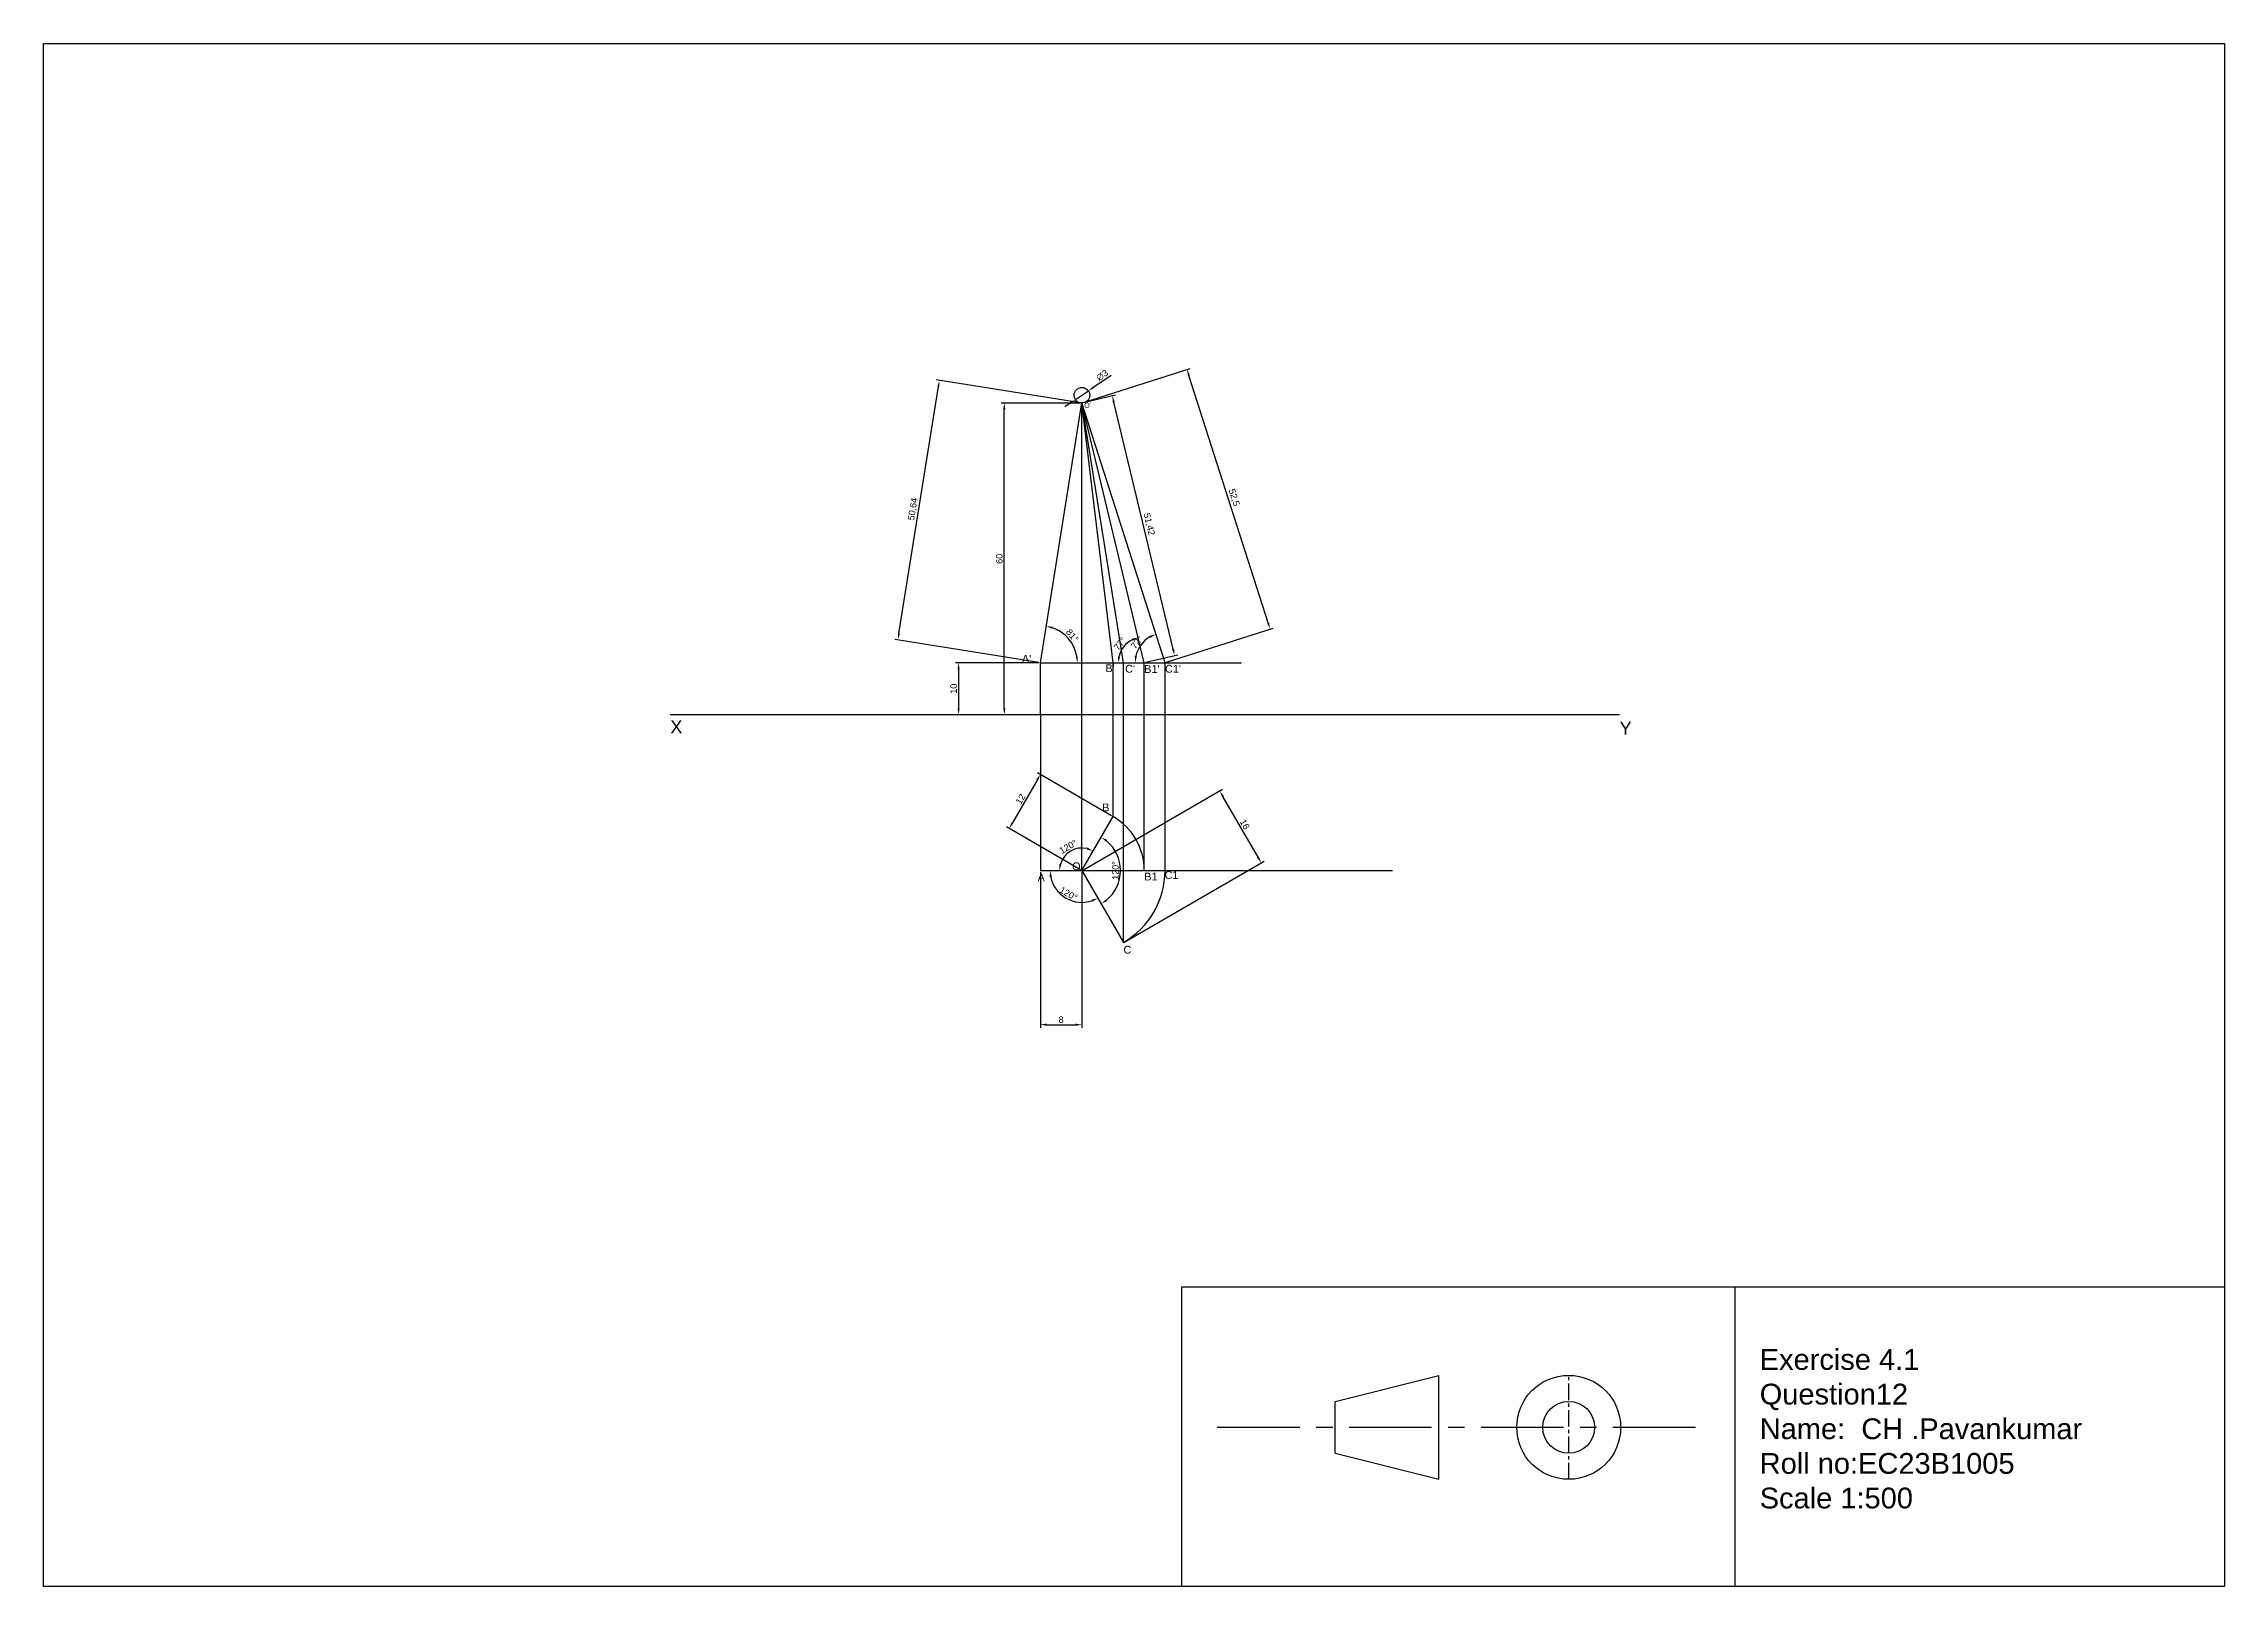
# Model space of a CAD drawing. Header units: millimetres. Extents: x 2477 to 7517, y 1798 to 2095.
# Drawn here: x 7097.4 to 7517.4, y 1798.3 to 2095.3 of the extents above; entities that cross this region are included whole.
import ezdxf

# ---------------------------------------------------------------- set-up
doc = ezdxf.new("R2010")
doc.units = ezdxf.units.MM
doc.header["$PDMODE"] = 35
doc.header["$PDSIZE"] = 2
doc.linetypes.add('CENTER', pattern=[50.8, 31.75, -6.35, 6.35, -6.35])
doc.styles.get("Standard").update_dxf_attribs({"font": 'arial.ttf'})
doc.dimstyles.new('ISO-25', dxfattribs={"dimscale": 0.5, "dimtxt": 2.5, "dimasz": 2.5, "dimexe": 1.25, "dimexo": 0.625, "dimtad": 1, "dimtxsty": 'Standard', "dimcen": 2.5, "dimadec": 0, "dimazin": 0, "dimtfac": 1, "dimtmove": 0, "dimatfit": 3, "dimfxl": 1, "dimarcsym": 0})

msp = doc.modelspace()

# ---------------------------------------------------------------- texts
at = {"color": 7, "true_color": 0xffffff, "attachment_point": 1}
for s, insert, char_height in [("O'", (7297.85, 2026.229), 1), ("A'", (7285.861, 1977.665), 1.5), ("B'", (7301.924, 1975.856), 1.5), ("C'", (7305.729, 1975.75), 1.5), ("B1'", (7309.415, 1975.698), 1.5), ("C1'", (7313.415, 1975.75), 1.5), ('X', (7218.142, 1965.057), 2.5), ('Y', (7400.96, 1964.822), 2.5), ('B', (7301.307, 1949.057), 1.5), ('O', (7295.528, 1937.716), 1.5), ('A', (7288.877, 1935.557), 1.5), ('B1', (7309.415, 1935.743), 1.5), ('C1', (7313.325, 1936.026), 1.5), ('C', (7305.415, 1921.662), 1.5)]:
    msp.add_mtext_dynamic_manual_height_columns(s, width=4.42811, gutter_width=39.618, heights=[0], dxfattribs=dict(at, insert=insert, char_height=char_height))
at = {"color": 6, "insert": (7427.951, 1844.028), "char_height": 4, "attachment_point": 1}
msp.add_mtext_dynamic_manual_height_columns('{\\C256;\\c16777215;Exercise 4.1^JQuestion12\\PName:  CH .Pavankumar \\PRoll no:EC23B1005\\PScale 1:500}', width=90.33607, gutter_width=12.5, heights=[35.907], dxfattribs=at)

# ---------------------------------------------------------------- blocks, each defined once
blk = doc.blocks.new('*D90')
at = {"color": 0, "lineweight": -2, "transparency": 16777216}
blk.add_arc((7297.41, 1936.16), 7.42, 309.6644, 50.3356, dxfattribs=at)
at = {"color": 0, "transparency": 16777216}
for points in [[(7302.03, 1941.71), (7302.27, 1942.05), (7301.12, 1942.59)], [(7302.27, 1930.28), (7302.03, 1930.62), (7301.12, 1929.74)]]:
    blk.add_solid(points, dxfattribs=at)
at = {"layer": 'Defpoints', "color": 0, "transparency": 16777216}
for p in [(7303.41, 1946.56), (7297.41, 1936.16), (7297.41, 1936.16), (7304.39, 1933.63), (7305.41, 1922.31)]:
    blk.add_point(p, dxfattribs=at)
at = {"color": 0, "transparency": 16777216, "insert": (7303.88, 1936.16), "char_height": 1.25, "attachment_point": 5, "rotation": 90}
blk.add_mtext('120°', dxfattribs=at)
blk = doc.blocks.new('*D91')
at = {"color": 0, "lineweight": -2, "transparency": 16777216}
blk.add_arc((7297.41, 1936.16), 4.33, 76.5932, 163.4068, dxfattribs=at)
at = {"color": 0, "transparency": 16777216}
for points in [[(7298.5, 1940.57), (7298.34, 1940.18), (7299.58, 1939.92)], [(7293.47, 1937.37), (7293.06, 1937.43), (7293.08, 1936.16)]]:
    blk.add_solid(points, dxfattribs=at)
at = {"layer": 'Defpoints', "color": 0, "transparency": 16777216}
for p in [(7303.41, 1946.56), (7296.66, 1940.43), (7289.41, 1936.16), (7297.41, 1936.16), (7297.41, 1936.16)]:
    blk.add_point(p, dxfattribs=at)
at = {"color": 0, "transparency": 16777216, "insert": (7294.77, 1940.74), "char_height": 1.25, "attachment_point": 5, "rotation": 30}
blk.add_mtext('120°', dxfattribs=at)
blk = doc.blocks.new('*D92')
at = {"color": 0, "lineweight": -2, "transparency": 16777216}
blk.add_arc((7297.41, 1936.16), 6.13, 191.6957, 288.3043, dxfattribs=at)
at = {"color": 0, "transparency": 16777216}
for points in [[(7291.2, 1934.9), (7291.61, 1934.94), (7291.28, 1936.16)], [(7299.26, 1930.53), (7299.43, 1930.15), (7300.48, 1930.85)]]:
    blk.add_solid(points, dxfattribs=at)
at = {"layer": 'Defpoints', "color": 0, "transparency": 16777216}
for p in [(7289.41, 1936.16), (7292.72, 1932.22), (7297.41, 1936.16), (7297.41, 1936.16), (7305.41, 1922.31)]:
    blk.add_point(p, dxfattribs=at)
at = {"color": 0, "transparency": 16777216, "insert": (7294.82, 1931.68), "char_height": 1.25, "attachment_point": 5, "rotation": 330}
blk.add_mtext('120°', dxfattribs=at)
blk = doc.blocks.new('*D93')
at = {"color": 0, "lineweight": -2, "transparency": 16777216}
for p, q in [((7297.1, 2026.16), (7281.84, 2026.16)), ((7282.46, 1967.41), (7282.46, 2024.91)), ((7297.1, 1966.16), (7281.84, 1966.16))]:
    blk.add_line(p, q, dxfattribs=at)
at = {"color": 0, "transparency": 16777216}
for points in [[(7282.25, 2024.91), (7282.67, 2024.91), (7282.46, 2026.16)], [(7282.25, 1967.41), (7282.67, 1967.41), (7282.46, 1966.16)]]:
    blk.add_solid(points, dxfattribs=at)
at = {"layer": 'Defpoints', "color": 0, "transparency": 16777216}
for p in [(7282.46, 2026.16), (7297.41, 2026.16), (7297.41, 1966.16)]:
    blk.add_point(p, dxfattribs=at)
at = {"color": 0, "transparency": 16777216, "insert": (7281.51, 1996.16), "char_height": 1.25, "attachment_point": 5, "rotation": 90}
blk.add_mtext('60', dxfattribs=at)
blk = doc.blocks.new('*D94')
at = {"color": 0, "lineweight": -2, "transparency": 16777216}
for p, q in [((7303.05, 2031.48), (7299.69, 2029.21)), ((7295.14, 2026.12), (7294.1, 2025.42)), ((7296.17, 2026.82), (7298.66, 2028.51))]:
    blk.add_line(p, q, dxfattribs=at)
at = {"color": 0, "transparency": 16777216}
for points in [[(7299.57, 2029.38), (7299.81, 2029.04), (7298.66, 2028.51)], [(7295.02, 2026.29), (7295.26, 2025.95), (7296.17, 2026.82)]]:
    blk.add_solid(points, dxfattribs=at)
at = {"layer": 'Defpoints', "color": 0, "transparency": 16777216}
for p in [(7296.17, 2026.82), (7298.66, 2028.51)]:
    blk.add_point(p, dxfattribs=at)
at = {"color": 0, "transparency": 16777216, "insert": (7301.33, 2031.51), "char_height": 1.25, "attachment_point": 5, "rotation": 34.1285}
blk.add_mtext('∅3', dxfattribs=at)
blk = doc.blocks.new('*D95')
at = {"color": 0, "lineweight": -2, "transparency": 16777216}
for p, q in [((7297.71, 2026.26), (7318.24, 2032.83)), ((7333.26, 1983.83), (7318.03, 2031.45)), ((7313.71, 1976.26), (7334.24, 1982.83))]:
    blk.add_line(p, q, dxfattribs=at)
at = {"color": 0, "transparency": 16777216}
for points in [[(7318.22, 2031.51), (7317.83, 2031.38), (7317.64, 2032.64)], [(7333.46, 1983.89), (7333.07, 1983.77), (7333.64, 1982.64)]]:
    blk.add_solid(points, dxfattribs=at)
at = {"layer": 'Defpoints', "color": 0, "transparency": 16777216}
for p in [(7317.64, 2032.64), (7297.41, 2026.16), (7313.41, 1976.16)]:
    blk.add_point(p, dxfattribs=at)
at = {"color": 0, "transparency": 16777216, "insert": (7326.66, 2007.96), "char_height": 1.25, "attachment_point": 5, "rotation": 287.7447}
blk.add_mtext('52,5', dxfattribs=at)
blk = doc.blocks.new('*D96')
at = {"color": 0, "lineweight": -2, "transparency": 16777216}
for p, q in [((7297.72, 2026.24), (7303.87, 2027.71)), ((7314.97, 1978.78), (7303.55, 2026.35)), ((7309.72, 1976.24), (7315.87, 1977.71))]:
    blk.add_line(p, q, dxfattribs=at)
at = {"color": 0, "transparency": 16777216}
for points in [[(7303.75, 2026.4), (7303.35, 2026.3), (7303.26, 2027.57)], [(7315.17, 1978.83), (7314.76, 1978.73), (7315.26, 1977.57)]]:
    blk.add_solid(points, dxfattribs=at)
at = {"layer": 'Defpoints', "color": 0, "transparency": 16777216}
for p in [(7297.41, 2026.16), (7303.26, 2027.57), (7309.41, 1976.16)]:
    blk.add_point(p, dxfattribs=at)
at = {"color": 0, "transparency": 16777216, "insert": (7310.29, 2002.82), "char_height": 1.25, "attachment_point": 5, "rotation": 283.4957}
blk.add_mtext('51,42', dxfattribs=at)
blk = doc.blocks.new('*D97')
at = {"color": 0, "lineweight": -2, "transparency": 16777216}
for p, q in [((7262.17, 1981.79), (7269.78, 2029.32)), ((7297.11, 2026.21), (7269.36, 2030.65)), ((7289.11, 1976.21), (7261.36, 1980.65))]:
    blk.add_line(p, q, dxfattribs=at)
at = {"color": 0, "transparency": 16777216}
for points in [[(7269.57, 2029.35), (7269.98, 2029.29), (7269.97, 2030.56)], [(7261.97, 1981.82), (7262.38, 1981.76), (7261.97, 1980.56)]]:
    blk.add_solid(points, dxfattribs=at)
at = {"layer": 'Defpoints', "color": 0, "transparency": 16777216}
for p in [(7269.97, 2030.56), (7297.41, 2026.16), (7289.41, 1976.16)]:
    blk.add_point(p, dxfattribs=at)
at = {"color": 0, "transparency": 16777216, "insert": (7264.92, 2005.72), "char_height": 1.25, "attachment_point": 5, "rotation": 80.9097}
blk.add_mtext('50,64', dxfattribs=at)
blk = doc.blocks.new('*D98')
at = {"color": 0, "lineweight": -2, "transparency": 16777216}
blk.add_arc((7309.41, 1976.16), 5, 117.8595, 165.6362, dxfattribs=at)
at = {"color": 0, "transparency": 16777216}
for points in [[(7307, 1980.78), (7307.15, 1980.39), (7308.25, 1981.03)], [(7304.78, 1977.38), (7304.36, 1977.43), (7304.42, 1976.16)]]:
    blk.add_solid(points, dxfattribs=at)
at = {"layer": 'Defpoints', "color": 0, "transparency": 16777216}
for p in [(7297.41, 2026.16), (7306.27, 1980.05), (7289.41, 1976.16), (7309.41, 1976.16), (7328.17, 1976.16)]:
    blk.add_point(p, dxfattribs=at)
at = {"color": 0, "transparency": 16777216, "insert": (7304.75, 1979.84), "char_height": 1.25, "attachment_point": 5, "rotation": 51.7479}
blk.add_mtext('77°', dxfattribs=at)
blk = doc.blocks.new('*D99')
at = {"color": 0, "lineweight": -2, "transparency": 16777216}
blk.add_arc((7313.41, 1976.16), 5.76, 120.2073, 167.5374, dxfattribs=at)
at = {"color": 0, "transparency": 16777216}
for points in [[(7310.43, 1981.33), (7310.6, 1980.95), (7311.66, 1981.65)], [(7308, 1977.38), (7307.59, 1977.43), (7307.66, 1976.16)]]:
    blk.add_solid(points, dxfattribs=at)
at = {"layer": 'Defpoints', "color": 0, "transparency": 16777216}
for p in [(7297.41, 2026.16), (7309.57, 1980.46), (7289.41, 1976.16), (7313.41, 1976.16), (7328.17, 1976.16)]:
    blk.add_point(p, dxfattribs=at)
at = {"color": 0, "transparency": 16777216, "insert": (7308, 1980.11), "char_height": 1.25, "attachment_point": 5, "rotation": 53.8723}
blk.add_mtext('72°', dxfattribs=at)
blk = doc.blocks.new('*D100')
at = {"color": 0, "lineweight": -2, "transparency": 16777216}
blk.add_arc((7289.41, 1976.16), 7.12, 10.0683, 70.8414, dxfattribs=at)
at = {"color": 0, "transparency": 16777216}
for points in [[(7291.7, 1982.69), (7291.8, 1983.09), (7290.54, 1983.2)], [(7296.63, 1977.43), (7296.22, 1977.39), (7296.54, 1976.16)]]:
    blk.add_solid(points, dxfattribs=at)
at = {"layer": 'Defpoints', "color": 0, "transparency": 16777216}
for p in [(7297.41, 2026.16), (7295.76, 1979.4), (7289.41, 1976.16), (7289.41, 1976.16), (7328.17, 1976.16)]:
    blk.add_point(p, dxfattribs=at)
at = {"color": 0, "transparency": 16777216, "insert": (7295.56, 1981.4), "char_height": 1.25, "attachment_point": 5, "rotation": 310.4549}
blk.add_mtext('81°', dxfattribs=at)
blk = doc.blocks.new('*D101')
at = {"color": 0, "lineweight": -2, "transparency": 16777216}
for p, q in [((7289.1, 1976.16), (7273.04, 1976.16)), ((7273.66, 1974.91), (7273.66, 1967.41)), ((7289.1, 1966.16), (7273.04, 1966.16))]:
    blk.add_line(p, q, dxfattribs=at)
at = {"color": 0, "transparency": 16777216}
for points in [[(7273.45, 1974.91), (7273.87, 1974.91), (7273.66, 1976.16)], [(7273.45, 1967.41), (7273.87, 1967.41), (7273.66, 1966.16)]]:
    blk.add_solid(points, dxfattribs=at)
at = {"layer": 'Defpoints', "color": 0, "transparency": 16777216}
for p in [(7289.41, 1976.16), (7273.66, 1966.16), (7289.41, 1966.16)]:
    blk.add_point(p, dxfattribs=at)
at = {"color": 0, "transparency": 16777216, "insert": (7272.71, 1971.16), "char_height": 1.25, "attachment_point": 5, "rotation": 90}
blk.add_mtext('10', dxfattribs=at)
blk = doc.blocks.new('*D102')
at = {"color": 0, "lineweight": -2, "transparency": 16777216}
for p, q in [((7289.41, 1935.85), (7289.41, 1905.86)), ((7297.42, 1935.85), (7297.41, 1905.86)), ((7290.66, 1906.48), (7296.16, 1906.48))]:
    blk.add_line(p, q, dxfattribs=at)
at = {"color": 0, "transparency": 16777216}
for points in [[(7290.66, 1906.69), (7290.66, 1906.28), (7289.41, 1906.48)], [(7296.16, 1906.69), (7296.16, 1906.28), (7297.41, 1906.48)]]:
    blk.add_solid(points, dxfattribs=at)
at = {"layer": 'Defpoints', "color": 0, "transparency": 16777216}
for p in [(7289.41, 1936.16), (7297.42, 1936.16), (7297.41, 1906.48)]:
    blk.add_point(p, dxfattribs=at)
at = {"color": 0, "transparency": 16777216, "insert": (7293.41, 1907.43), "char_height": 1.25, "attachment_point": 5, "rotation": 359.9927}
blk.add_mtext('8', dxfattribs=at)
blk = doc.blocks.new('*D103')
at = {"color": 0, "lineweight": -2, "transparency": 16777216}
for p, q in [((7297.69, 1936.32), (7324.5, 1951.8)), ((7331.33, 1938.71), (7324.58, 1950.4)), ((7305.69, 1922.46), (7332.5, 1937.94))]:
    blk.add_line(p, q, dxfattribs=at)
at = {"color": 0, "transparency": 16777216}
for points in [[(7324.76, 1950.51), (7324.4, 1950.3), (7323.96, 1951.49)], [(7331.51, 1938.82), (7331.15, 1938.61), (7331.96, 1937.63)]]:
    blk.add_solid(points, dxfattribs=at)
at = {"layer": 'Defpoints', "color": 0, "transparency": 16777216}
for p in [(7323.96, 1951.49), (7297.42, 1936.16), (7305.41, 1922.31)]:
    blk.add_point(p, dxfattribs=at)
at = {"color": 0, "transparency": 16777216, "insert": (7328.78, 1945.04), "char_height": 1.25, "attachment_point": 5, "rotation": 300}
blk.add_mtext('16', dxfattribs=at)
blk = doc.blocks.new('*D104')
at = {"color": 0, "lineweight": -2, "transparency": 16777216}
for p, q in [((7288.78, 1953.56), (7284.03, 1945.33)), ((7303.14, 1946.71), (7288.87, 1954.96)), ((7297.14, 1936.32), (7282.87, 1944.56))]:
    blk.add_line(p, q, dxfattribs=at)
at = {"color": 0, "transparency": 16777216}
for points in [[(7288.6, 1953.67), (7288.96, 1953.46), (7289.41, 1954.64)], [(7283.85, 1945.44), (7284.21, 1945.23), (7283.41, 1944.25)]]:
    blk.add_solid(points, dxfattribs=at)
at = {"layer": 'Defpoints', "color": 0, "transparency": 16777216}
for p in [(7303.41, 1946.56), (7283.41, 1944.25), (7297.41, 1936.16)]:
    blk.add_point(p, dxfattribs=at)
at = {"color": 0, "transparency": 16777216, "insert": (7285.59, 1949.92), "char_height": 1.25, "attachment_point": 5, "rotation": 60}
blk.add_mtext('12', dxfattribs=at)

# ---------------------------------------------------------------- dimensions: what is measured, and where the dimension line sits
at = {"color": 7, "true_color": 0xffffff}
dim = msp.add_diameter_dim_2p(p1=(7296.173, 2026.823), p2=(7298.656, 2028.506), dimstyle='ISO-25', dxfattribs=at)
dim.commit()
dim.dimension.update_dxf_attribs({"geometry": '*D94', "text_midpoint": (7301.333, 2031.512)})
for p1, p2, distance, picture, middle in [((7313.415, 1976.165), (7297.415, 2026.165), -21.241, '*D95', (7326.658, 2007.963)), ((7289.415, 1976.165), (7297.415, 2026.165), 27.79, '*D97', (7264.923, 2005.723)), ((7309.415, 1976.165), (7297.415, 2026.165), -6.011, '*D96', (7310.293, 2002.816)), ((7303.415, 1946.557), (7297.415, 1936.165), -16.174, '*D104', (7285.593, 1949.918)), ((7305.415, 1922.308), (7297.415, 1936.164), -30.647, '*D103', (7328.78, 1945.035))]:
    dim = msp.add_aligned_dim(p1=p1, p2=p2, distance=distance, dimstyle='ISO-25', dxfattribs=at)
    dim.commit()
    dim.dimension.update_dxf_attribs({"geometry": picture, "text_midpoint": middle})
for base, p1, p2, picture, middle in [((7282.463, 2026.165), (7297.415, 1966.165), (7297.415, 2026.165), '*D93', (7281.512, 1996.165)), ((7273.661, 1966.165), (7289.415, 1976.165), (7289.415, 1966.165), '*D101', (7272.71, 1971.165))]:
    dim = msp.add_linear_dim(base=base, p1=p1, p2=p2, angle=90, dimstyle='ISO-25', dxfattribs=at)
    dim.commit()
    dim.dimension.update_dxf_attribs({"geometry": picture, "text_midpoint": middle})
for base, line1, line2, picture, middle in [((7306.269, 1980.05), ((7289.415, 1976.165), (7328.172, 1976.165)), ((7309.415, 1976.165), (7297.415, 2026.165)), '*D98', (7304.752, 1979.84)), ((7309.574, 1980.455), ((7289.415, 1976.165), (7328.172, 1976.165)), ((7313.415, 1976.165), (7297.415, 2026.165)), '*D99', (7308.004, 1980.114)), ((7295.762, 1979.395), ((7289.415, 1976.165), (7297.415, 2026.165)), ((7289.415, 1976.165), (7328.172, 1976.165)), '*D100', (7295.558, 1981.403)), ((7296.662, 1940.43), ((7289.415, 1936.165), (7297.415, 1936.165)), ((7297.415, 1936.165), (7303.415, 1946.557)), '*D91', (7294.773, 1940.739)), ((7304.387, 1933.627), ((7297.415, 1936.165), (7305.415, 1922.308)), ((7297.415, 1936.165), (7303.415, 1946.557)), '*D90', (7303.883, 1936.165)), ((7292.715, 1932.222), ((7297.415, 1936.165), (7305.415, 1922.308)), ((7289.415, 1936.165), (7297.415, 1936.165)), '*D92', (7294.823, 1931.676))]:
    dim = msp.add_angular_dim_2l(base=base, line1=line1, line2=line2, dimstyle='ISO-25', dxfattribs=at)
    dim.commit()
    dim.dimension.update_dxf_attribs({"geometry": picture, "text_midpoint": middle})
dim = msp.add_linear_dim(base=(7297.411, 1906.484), p1=(7289.415, 1936.165), p2=(7297.415, 1936.164), angle=359.99267, dimstyle='ISO-25', dxfattribs=at)
dim.commit()
dim.dimension.update_dxf_attribs({"geometry": '*D102', "text_midpoint": (7293.413, 1906.484), "dimtype": 161})

# ---------------------------------------------------------------- linework, layer by layer
at = {"color": 3}
for p in [(7289.415, 1976.165), (7303.415, 1976.165), (7305.415, 1976.165)]:
    msp.add_line(p, (7297.415, 2026.165), dxfattribs=at)
for p, q in [((7297.415, 1966.165), (7297.415, 2026.165)), ((7309.415, 1976.165), (7297.415, 2026.165)), ((7313.415, 1976.165), (7297.415, 2026.165)), ((7289.415, 1966.165), (7289.415, 1976.165)), ((7289.415, 1976.165), (7328.172, 1976.165)), ((7303.415, 1946.557), (7303.415, 1976.165)), ((7305.415, 1922.308), (7305.415, 1976.165)), ((7309.415, 1936.165), (7309.415, 1976.165)), ((7313.415, 1936.165), (7313.415, 1976.165)), ((7218.142, 1966.165), (7400.96, 1966.165)), ((7289.415, 1966.165), (7289.415, 1936.165)), ((7297.415, 1936.165), (7297.415, 1966.165)), ((7297.415, 1936.165), (7303.415, 1946.557)), ((7289.415, 1936.165), (7297.415, 1936.165)), ((7297.415, 1936.165), (7305.415, 1922.308)), ((7297.415, 1936.165), (7357.252, 1936.165)), ((7346.163, 1833.966), (7366.163, 1838.966)), ((7366.163, 1818.966), (7366.163, 1838.966)), ((7346.163, 1823.966), (7346.163, 1833.966)), ((7346.163, 1823.966), (7366.163, 1818.966))]:
    msp.add_line(p, q)
at = {"color": 7, "true_color": 0xffffff}
msp.add_line((7423.141, 1856.042), (7423.141, 1798.349), dxfattribs=at)
at = {"linetype": 'CENTER', "ltscale": 0.1}
msp.add_line((7391.163, 1818.966), (7391.163, 1838.966), dxfattribs=at)
at = {"linetype": 'CENTER', "ltscale": 0.5}
msp.add_line((7323.49, 1828.966), (7417.685, 1828.966), dxfattribs=at)
msp.add_lwpolyline([(7097.443, 2095.349), (7517.443, 2095.349), (7517.443, 1798.349), (7097.443, 1798.349)], close=True)
at = {"color": 7, "true_color": 0xffffff}
msp.add_lwpolyline([(7517.443, 1798.349), (7316.682, 1798.349), (7316.682, 1856.042), (7517.443, 1856.042)], close=True, dxfattribs=at)
for centre, radius in [((7297.415, 2027.665), 1.5), ((7391.163, 1828.966), 10), ((7391.163, 1828.966), 5)]:
    msp.add_circle(centre, radius)
for radius, start, end in [(12, 0, 60), (16, 300, 0)]:
    msp.add_arc((7297.415, 1936.165), radius, start, end)

msp.set_redraw_order([(e.dxf.handle, doc.entitydb.next_handle()) for e in msp.query("TEXT MTEXT ATTDEF DIMENSION ARC_DIMENSION")])  # texts and dimensions are drawn at this point

doc.saveas('drawing.dxf')
